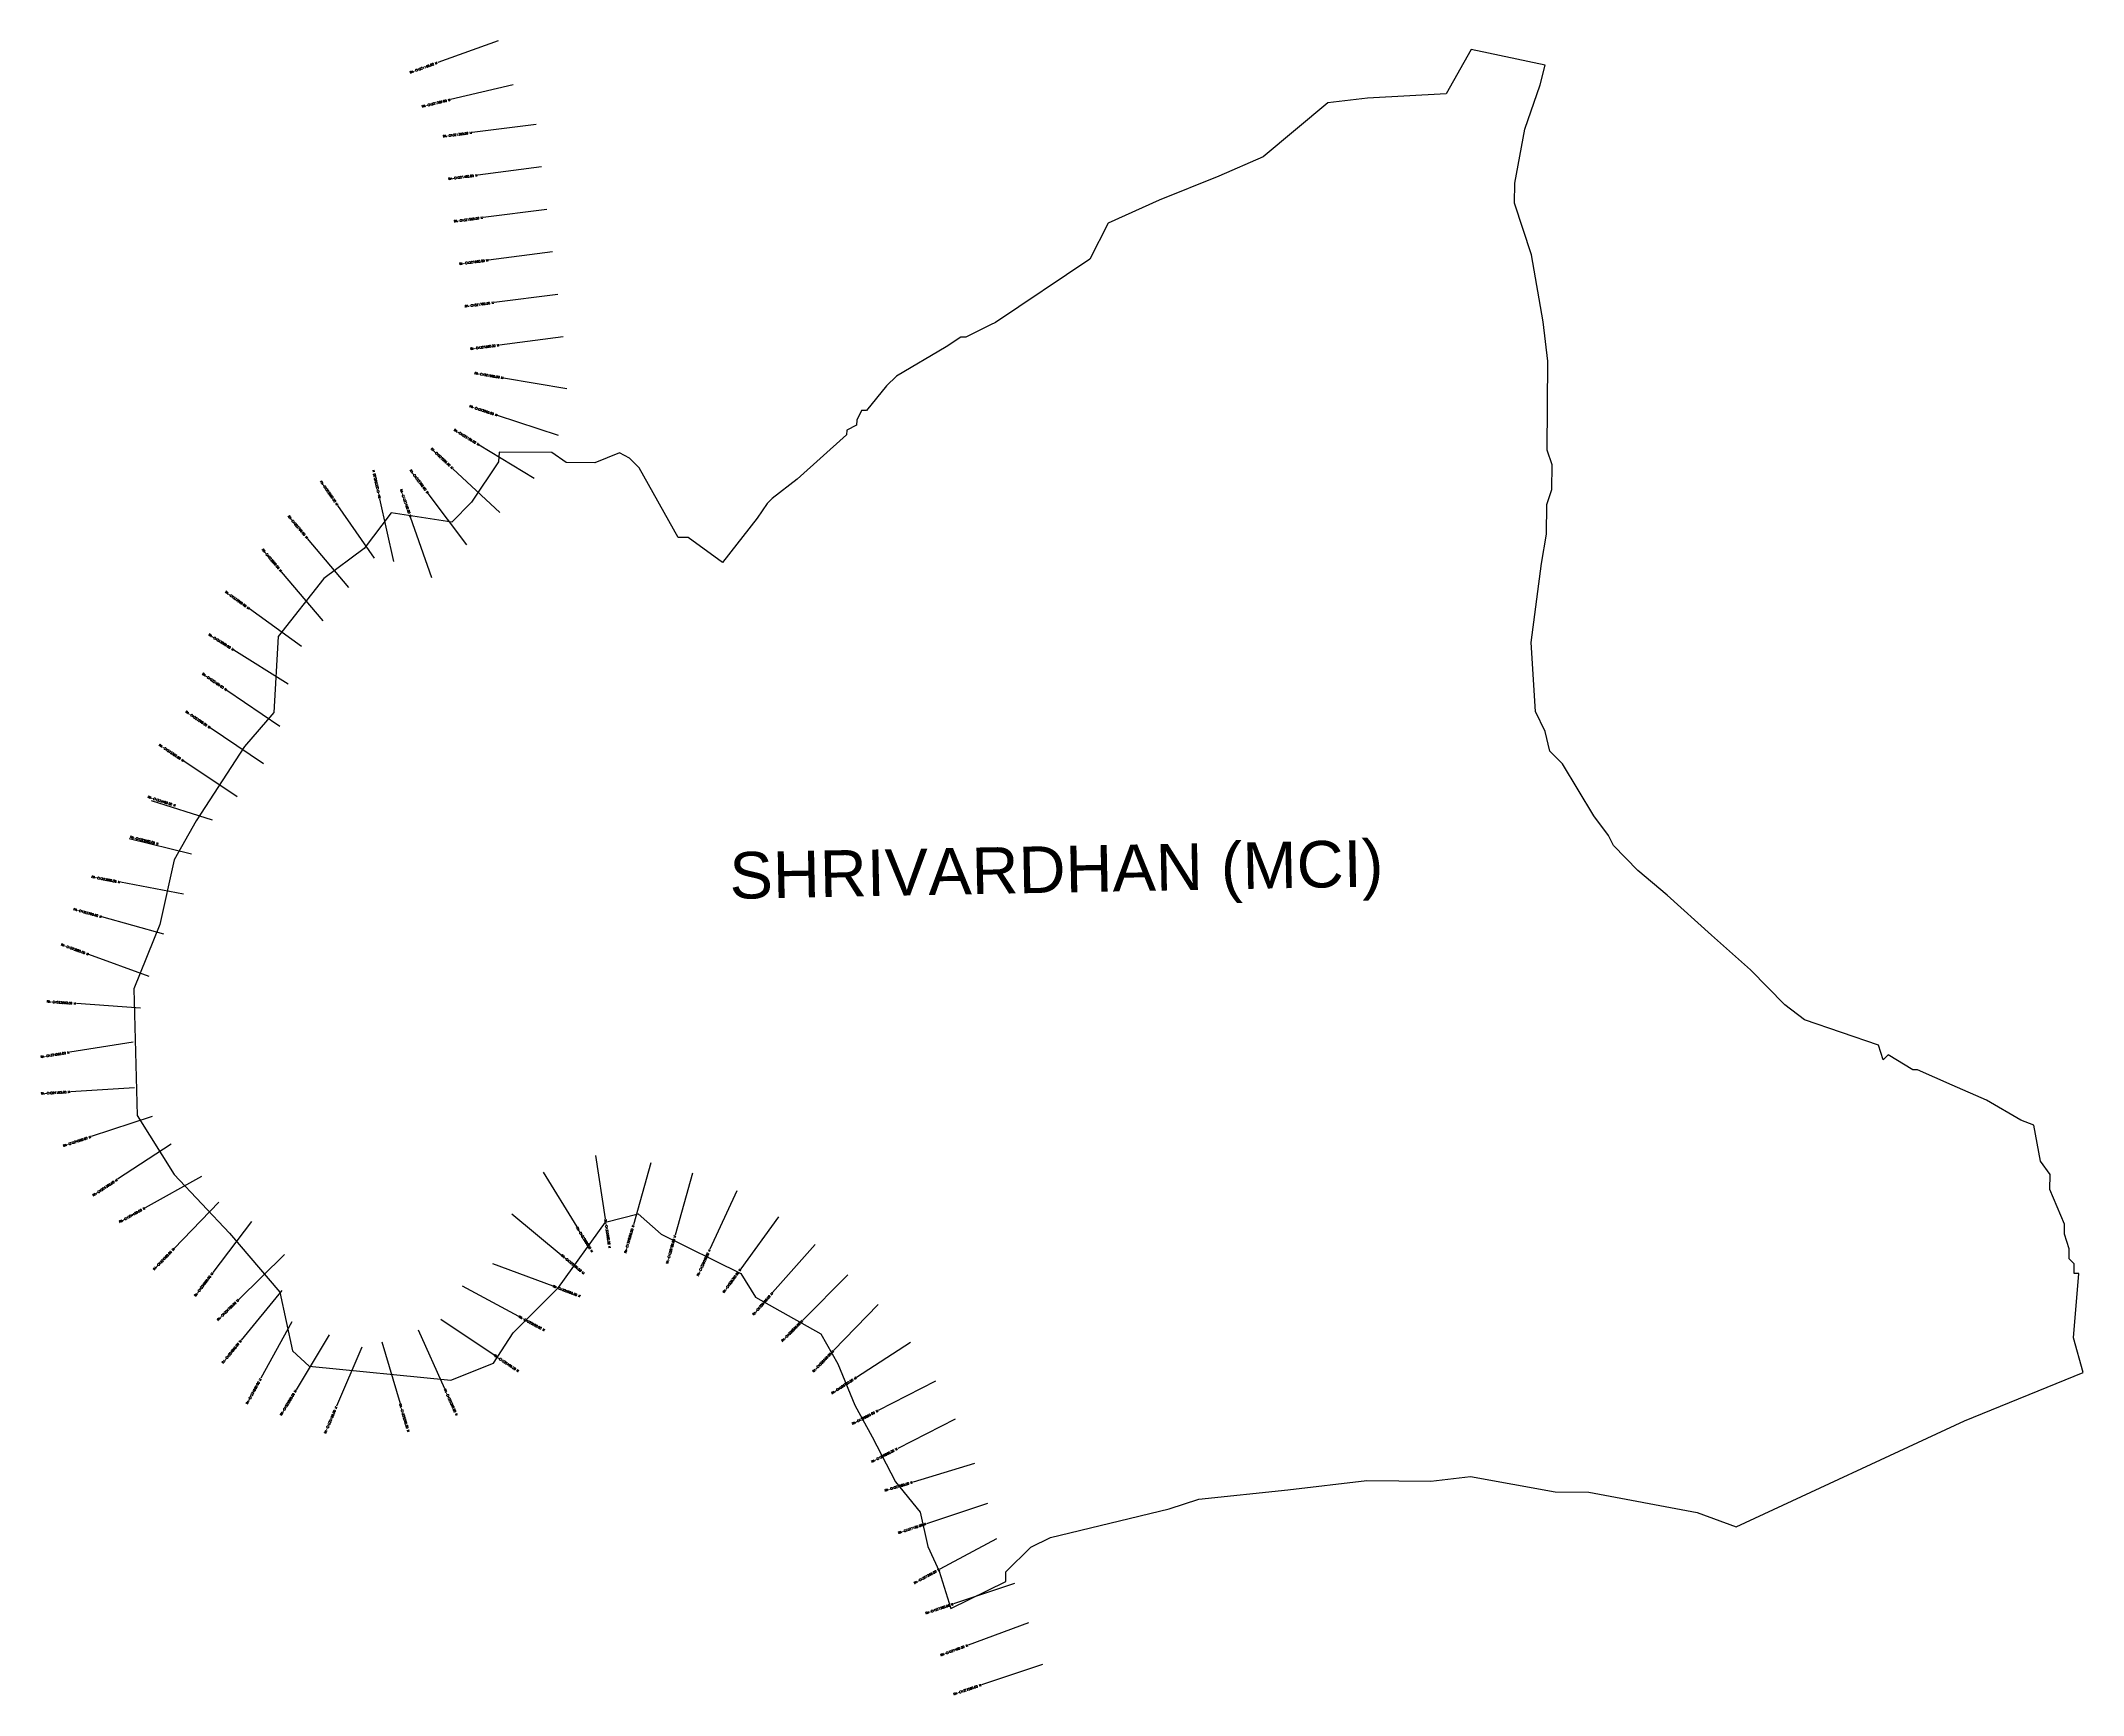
# Model space of a CAD drawing. Header units: metres. Extents: x 287149 to 291919, y 1996099 to 1999961.
import ezdxf
from ezdxf.enums import TextEntityAlignment as Align

# ---------------------------------------------------------------- set-up
doc = ezdxf.new("R2010")
doc.units = ezdxf.units.M
doc.header["$MEASUREMENT"] = 0
for name, color, linetype in [('CS', 134, 'Continuous'), ('CSMark', 6, 'Continuous'), ('VILLAGE BOUNDRY', 10, 'Continuous'), ('VILLAGE NAME', 250, 'Continuous')]:
    doc.layers.add(name, color=color, linetype=linetype)
doc.styles.get("Standard").update_dxf_attribs({"font": 'simplex.shx'})

msp = doc.modelspace()

# ---------------------------------------------------------------- linework, layer by layer
at = {"layer": 'CS'}
for p, q in [((288217, 1999960.7), (288075.8, 1999909.9)), ((288251.9, 1999858.4), (288106.1, 1999823.4)), ((288305.5, 1999765.5), (288156.7, 1999746.4)), ((288318.2, 1999666.3), (288169.5, 1999647.2)), ((288331, 1999567.1), (288182.2, 1999548)), ((288343.7, 1999468), (288194.9, 1999448.8)), ((288356.5, 1999368.8), (288207.7, 1999349.7)), ((288369.2, 1999269.6), (288220.4, 1999250.5)), ((288377.8, 1999148.4), (288229.9, 1999173.5)), ((288358.1, 1999039.3), (288215.6, 1999086.3)), ((288301.3, 1998939), (288173.1, 1999016.9)), ((288221.1, 1998859.5), (288111.5, 1998961.9)), ((287928.2, 1998753.3), (287842.3, 1998876.3)), ((287973.3, 1998745.2), (287940.6, 1998891.6)), ((288143.6, 1998783.8), (288053.6, 1998903.9)), ((288061.9, 1998706.8), (288012.6, 1998848.5)), ((287868.4, 1998684.3), (287771.7, 1998798.9)), ((287808, 1998606.7), (287711.2, 1998721.3)), ((287757.9, 1998547), (287636.1, 1998634.5)), ((287726.9, 1998458.9), (287599.7, 1998538.5)), ((287707.3, 1998359.9), (287583.4, 1998444.4)), ((287669.1, 1998272.7), (287544.7, 1998356.5)), ((287607.7, 1998195.7), (287483, 1998279)), ((287550, 1998141.4), (287407, 1998186.8)), ((287500.5, 1998061.8), (287354.9, 1998097.8)), ((287482.4, 1997968.2), (287335.1, 1997996.2)), ((287436.2, 1997875.2), (287291.6, 1997915.3)), ((287402, 1997776.2), (287261.1, 1997827.6)), ((287381.4, 1997702.4), (287231.8, 1997713)), ((287364.9, 1997623), (287216.7, 1997599.4)), ((287367.8, 1997516), (287218.1, 1997507)), ((287409, 1997449.4), (287266.6, 1997402.4)), ((287453.6, 1997385.2), (287328.2, 1997302.8)), ((288444.8, 1997358.7), (288467.2, 1997210.4)), ((287523.9, 1997309.3), (287392.8, 1997236.4)), ((288322.1, 1997319.8), (288400.6, 1997192)), ((288574, 1997341), (288533, 1997196.7)), ((288670.7, 1997316.9), (288630.2, 1997172.4)), ((287564.5, 1997249.6), (287460.4, 1997141.6)), ((288774.7, 1997276), (288711.8, 1997139.8)), ((287640.9, 1997204.7), (287550.5, 1997085)), ((288248.7, 1997222.2), (288364.4, 1997126.7)), ((288872.1, 1997215.4), (288783.9, 1997094.2)), ((287718.4, 1997127), (287611, 1997022.2)), ((288204, 1997106.6), (288344.4, 1997053.8)), ((288957.2, 1997150.9), (288858.2, 1997038.2)), ((289034.2, 1997080.2), (288928.5, 1996973.7)), ((287711.6, 1997043.6), (287616.9, 1996927.3)), ((288132.9, 1997054.3), (288264.8, 1996983)), ((289105, 1997010.8), (289000.6, 1996903.1)), ((287735.5, 1996969.8), (287663, 1996838.5)), ((288082.8, 1996976.1), (288207.5, 1996892.7)), ((287822.4, 1996939.7), (287745, 1996811.2)), ((287945.1, 1996923.2), (287987.9, 1996779.4)), ((288030.4, 1996951.2), (288092.1, 1996814.4)), ((289180, 1996921.9), (289054.1, 1996840.4)), ((287898.8, 1996910.8), (287839.7, 1996772.9)), ((289238.3, 1996831.9), (289105, 1996763.1)), ((289284.2, 1996742.7), (289150.6, 1996674.5)), ((289329.8, 1996639.1), (289186.1, 1996596)), ((289359.7, 1996545.9), (289217.3, 1996498.8)), ((289380.9, 1996463.8), (289248.9, 1996392.6)), ((289422.9, 1996359.2), (289280.6, 1996311.5)), ((289455.9, 1996267), (289315.1, 1996215.4)), ((289488.5, 1996170.3), (289346.3, 1996122.6))]:
    msp.add_line(p, q, dxfattribs=at)
at = {"layer": 'VILLAGE BOUNDRY'}
msp.add_lwpolyline([(290654, 1998740.3), (290666.1, 1998809.3), (290666.6, 1998878.5), (290678.4, 1998913), (290678.8, 1998970.6), (290667.5, 1999005.3), (290669.1, 1999212.7), (290658.3, 1999305), (290630.5, 1999461.3), (290591.2, 1999582.1), (290591.6, 1999628.2), (290615.5, 1999754.9), (290650.9, 1999858.3), (290662.8, 1999904.3), (290490.1, 1999940.2), (290431.7, 1999836.9), (290247.3, 1999826.8), (290155, 1999815.9), (290004.2, 1999690.3), (289900.1, 1999644.9), (289761.4, 1999588.4), (289641.6, 1999534.9), (289599, 1999451.3), (289378.9, 1999303.1), (289367.3, 1999297.4), (289309.5, 1999269), (289298, 1999269.1), (289263.2, 1999246.3), (289147.4, 1999178), (289124.2, 1999155.1), (289077.7, 1999097.9), (289066.1, 1999097.9), (289054.5, 1999075), (289054.4, 1999063.5), (289031.2, 1999052.1), (289031.1, 1999040.6), (288915.1, 1998937.7), (288857.2, 1998892.1), (288845.5, 1998880.6), (288822.2, 1998846.2), (288740.8, 1998743.1), (288660.5, 1998801.3), (288637.5, 1998801.5), (288546.5, 1998963.5), (288523.6, 1998986.8), (288500.6, 1998998.5), (288442.9, 1998975.8), (288376.2, 1998976.3), (288342.4, 1998999.6), (288219.8, 1999000.6), (288217.8, 1998977.7), (288154.5, 1998883.6), (288108.6, 1998836.7), (287967.3, 1998859), (287904.1, 1998775.3), (287809.8, 1998705.2), (287703.6, 1998570.2), (287693.1, 1998392.6), (287624.3, 1998313.4), (287512, 1998139.9), (287460, 1998048.7), (287427.2, 1997898), (287366.1, 1997747.7), (287374.2, 1997451.5), (287460.5, 1997314.3), (287589.3, 1997176.7), (287706.8, 1997039.2), (287736.5, 1996902.7), (287775.7, 1996866.8), (288106.8, 1996833.6), (288206.3, 1996873.9), (288252.4, 1996944.5), (288358.4, 1997050), (288467.7, 1997202.7), (288544.4, 1997222.6), (288597.7, 1997174.7), (288783.6, 1997082.7), (288818.4, 1997027.6), (288970.4, 1996942.3), (289010.1, 1996872.3), (289050.4, 1996775.2), (289090.4, 1996701.5), (289145.5, 1996596.9), (289202.8, 1996526), (289220.7, 1996445.5), (289247, 1996387.8), (289274.2, 1996300.6), (289403, 1996363.8), (289403.2, 1996386.8), (289461.2, 1996444), (289507.5, 1996466.7), (289784.6, 1996533.8), (289853.9, 1996556.3), (290061.5, 1996577.8), (290246.1, 1996599.5), (290395.9, 1996598.4), (290488.2, 1996609.2), (290686.2, 1996573.2), (290764.6, 1996572.6), (291017.8, 1996524.6), (291108.7, 1996491.2), (291641.8, 1996738.9), (291919.2, 1996852.1), (291896.8, 1996932.9), (291909.5, 1997082.7), (291897.9, 1997082.8), (291898.1, 1997105.8), (291886.7, 1997117.4), (291886.8, 1997140.4), (291875.6, 1997175.1), (291875.8, 1997198.2), (291841.8, 1997279.1), (291842, 1997313.7), (291819.5, 1997344.8), (291803.9, 1997429), (291773.9, 1997441), (291693.5, 1997487.7), (291613.1, 1997522.9), (291532.7, 1997558.1), (291521.2, 1997558.1), (291463.8, 1997593.2), (291452.2, 1997581.7), (291441.1, 1997616.3), (291268.5, 1997675.3), (291222.6, 1997710.2), (291142.6, 1997791.5), (291051, 1997872.9), (290947.9, 1997965.9), (290879.2, 1998024), (290822, 1998082), (290810.6, 1998105.2), (290776.4, 1998151.5), (290702.9, 1998272.5), (290673.8, 1998302.1), (290662.6, 1998348.3), (290639.9, 1998394.6), (290629.6, 1998556)], close=True, dxfattribs=at)

# ---------------------------------------------------------------- texts
at = {"layer": 'CSMark'}
for s, rotation, p in [('RA-CH321160.00 M', 19.783, (288074.9, 1999909.6)), ('RA-CH321260.00 M', 13.4885, (288105.1, 1999823.2)), ('RA-CH321360.00 M', 7.3238, (288155.7, 1999746.3)), ('RA-CH321460.00 M', 7.3238, (288168.5, 1999647.1)), ('RA-CH321560.00 M', 7.3238, (288181.2, 1999547.9)), ('RA-CH321660.00 M', 7.3238, (288194, 1999448.7)), ('RA-CH321760.00 M', 7.3238, (288206.7, 1999349.5)), ('RA-CH321860.00 M', 7.3238, (288219.4, 1999250.3)), ('RA-CH321960.00 M', 350.348, (288228.9, 1999173.7)), ('RA-CH322060.00 M', 341.7098, (288214.7, 1999086.6)), ('RA-CH322160.00 M', 328.6808, (288172.3, 1999017.5)), ('RA-CH322260.00 M', 316.9467, (288110.8, 1998962.6)), ('RA-CH322660.00 M', 304.948, (287841.7, 1998877.1)), ('RA-CH322360.00 M', 306.8559, (288053, 1998904.7)), ('RA-CH322460.00 M', 289.1927, (288012.3, 1998849.5)), ('RA-CH322760.00 M', 310.1419, (287771.1, 1998799.7)), ('RA-CH322860.00 M', 310.208, (287710.5, 1998722)), ('RA-CH322960.00 M', 324.286, (287635.3, 1998635.1)), ('RA-CH323060.00 M', 327.9734, (287598.8, 1998539)), ('RA-CH323160.00 M', 325.6799, (287582.6, 1998445)), ('RA-CH323260.00 M', 326.0032, (287543.9, 1998357.1)), ('RA-CH323360.00 M', 326.259, (287482.1, 1998279.6)), ('RA-CH323460.00 M', 342.389, (287463.5, 1998175.2)), ('RA-CH323560.00 M', 346.1168, (287423.5, 1998086)), ('RA-CH323660.00 M', 349.2378, (287334.1, 1997996.4)), ('RA-CH323760.00 M', 344.5048, (287290.7, 1997915.5)), ('RA-CH323860.00 M', 339.9924, (287260.2, 1997827.9)), ('RA-CH323960.00 M', 355.9336, (287230.8, 1997713.1)), ('RA-CH324060.00 M', 9.0458, (287215.7, 1997599.2)), ('RA-CH324160.00 M', 3.4134, (287217.1, 1997507)), ('RA-CH324260.00 M', 18.2696, (287265.6, 1997402.1)), ('RA-CH324360.00 M', 33.3291, (287327.4, 1997302.2)), ('RA-CH324460.00 M', 29.0719, (287391.9, 1997235.9)), ('RA-CH326060.00 M', 74.1294, (288532.7, 1997195.8)), ('RA-CH326160.00 M', 74.3454, (288630, 1997171.5)), ('RA-CH324560.00 M', 46.0439, (287459.7, 1997140.9)), ('RA-CH326260.00 M', 65.2361, (288711.4, 1997138.9)), ('RA-CH324660.00 M', 52.92, (287549.9, 1997084.2)), ('RA-CH326360.00 M', 53.9486, (288783.3, 1997093.4)), ('RA-CH324760.00 M', 44.2939, (287610.3, 1997021.5)), ('RA-CH326460.00 M', 48.7058, (288857.6, 1997037.5)), ('RA-CH326560.00 M', 45.2043, (288927.8, 1996973)), ('RA-CH324860.00 M', 50.8251, (287616.2, 1996926.5)), ('RA-CH326660.00 M', 45.9019, (288999.9, 1996902.4)), ('RA-CH324960.00 M', 61.0661, (287662.5, 1996837.6)), ('RA-CH326760.00 M', 32.893, (289053.2, 1996839.9)), ('RA-CH325060.00 M', 58.9308, (287744.5, 1996810.4)), ('RA-CH325160.00 M', 66.8208, (287839.3, 1996772)), ('RA-CH326860.00 M', 27.3047, (289104.1, 1996762.6)), ('RA-CH326960.00 M', 27.051, (289149.7, 1996674)), ('RA-CH327060.00 M', 16.6946, (289185.1, 1996595.7)), ('RA-CH327160.00 M', 18.2664, (289216.3, 1996498.5)), ('RA-CH327260.00 M', 28.3475, (289248.1, 1996392.1)), ('RA-CH327360.00 M', 18.5208, (289279.7, 1996311.2)), ('RA-CH327460.00 M', 20.1215, (289314.2, 1996215.1)), ('RA-CH327560.00 M', 18.5277, (289345.4, 1996122.3))]:
    msp.add_text(s, height=5, rotation=rotation, dxfattribs=at).set_placement(p, align=Align.MIDDLE_RIGHT)
for s, rotation, p in [('RA-CH322560.00 M', 102.6031, (287940.4, 1998892.5)), ('RA-CH325960.00 M', 278.6138, (288467.4, 1997209.4)), ('RA-CH325860.00 M', 301.5616, (288401.1, 1997191.1)), ('RA-CH325760.00 M', 320.471, (288365.1, 1997126.1)), ('RA-CH325660.00 M', 339.3999, (288345.3, 1997053.5)), ('RA-CH325560.00 M', 331.5868, (288265.7, 1996982.5)), ('RA-CH325460.00 M', 326.239, (288208.3, 1996892.2)), ('RA-CH325260.00 M', 286.594, (287988.2, 1996778.4)), ('RA-CH325360.00 M', 294.2831, (288092.5, 1996813.5))]:
    msp.add_text(s, height=5, rotation=rotation, dxfattribs=at).set_placement(p, align=Align.MIDDLE_LEFT)
at = {"layer": 'VILLAGE NAME', "insert": (288756.3, 1998066.2), "char_height": 108.748, "attachment_point": 1, "rotation": 1.1028}
msp.add_mtext_dynamic_manual_height_columns('{\\fArial|b0|i0|c0|p34;SHRIVARDHAN (MCI)}', width=1571.314, gutter_width=543.7, heights=[0], dxfattribs=at)

doc.saveas('drawing.dxf')
